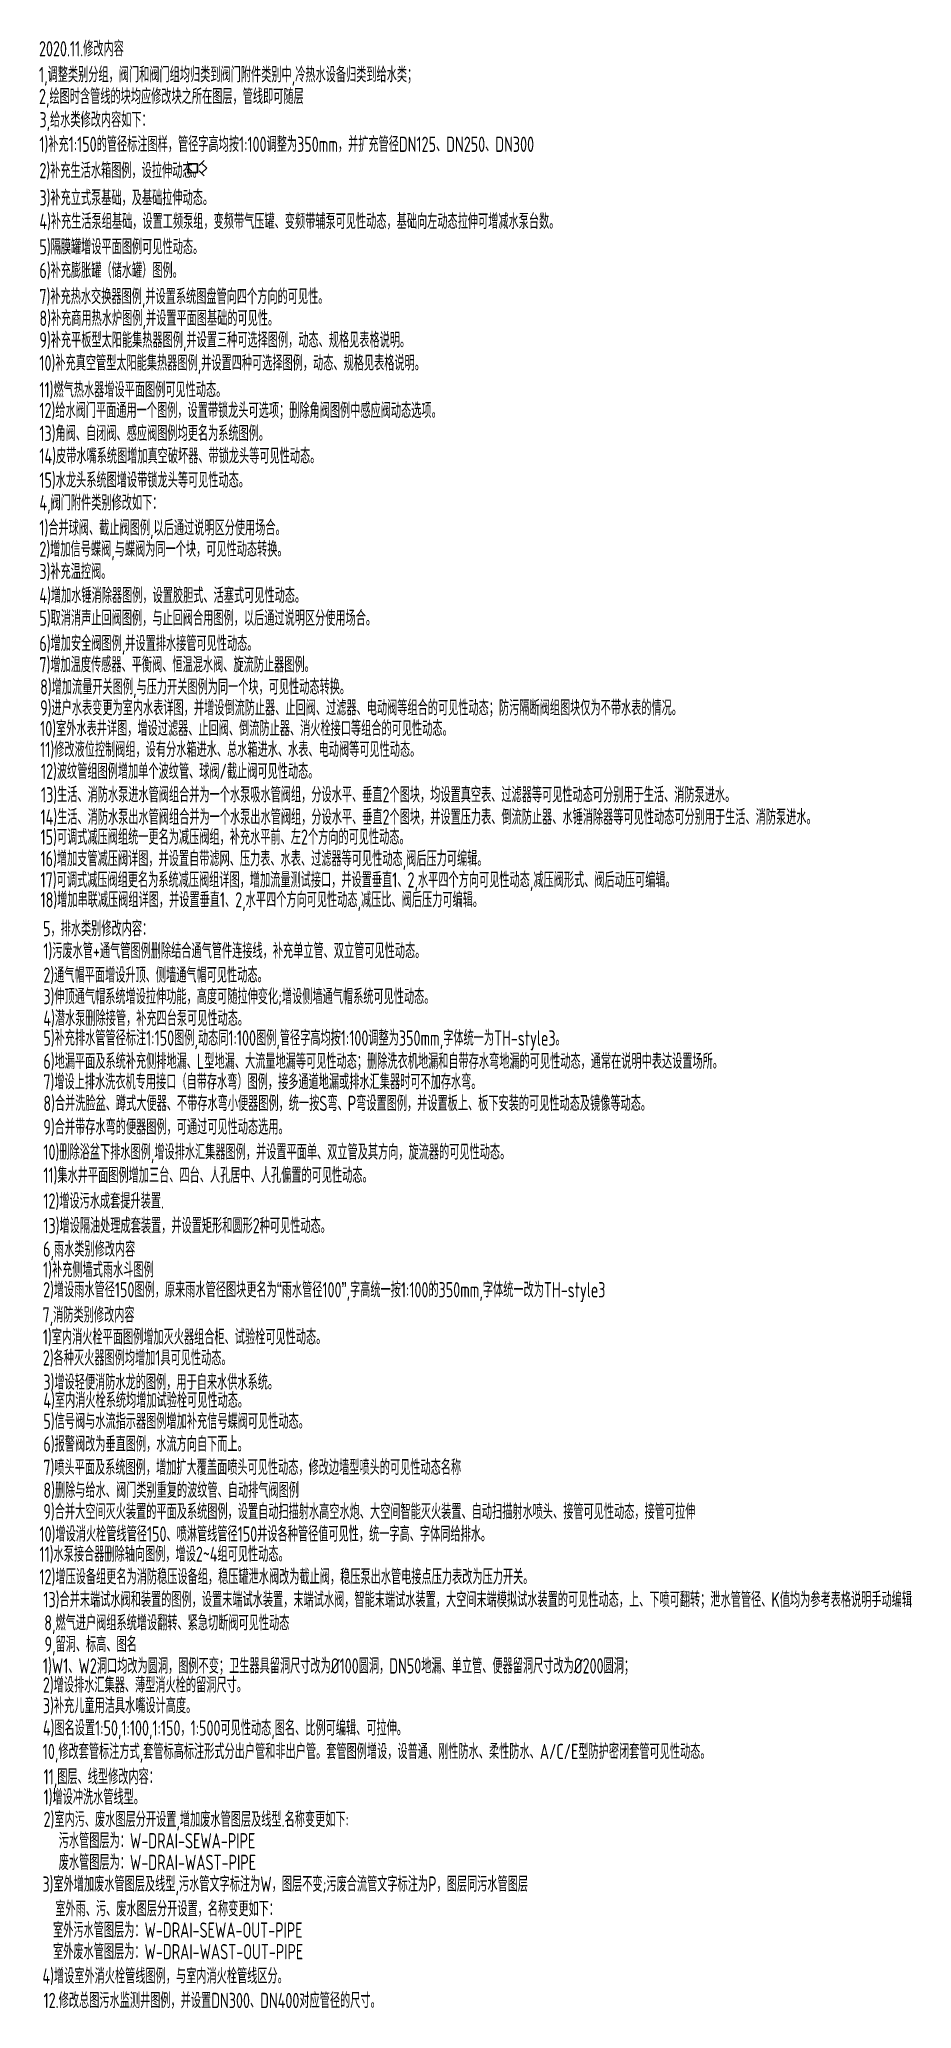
# Model space of a CAD drawing. Extents: x -84241 to 2571207, y -82302 to 1687411.
# Drawn here: x -3415 to 16547, y -42111 to 2947 of the extents above; entities that cross this region are included whole.
import ezdxf

# ---------------------------------------------------------------- set-up
doc = ezdxf.new("R2010")
doc.units = 0
doc.header["$LTSCALE"] = 1000
doc.layers.get('0').update_dxf_attribs({"linetype": 'CONTINUOUS'})
doc.layers.add('20200618更新内容', color=1, linetype='CONTINUOUS', plot=False)
doc.layers.add('W-HOLE-NOTE', color=231, linetype='CONTINUOUS')
doc.layers.add('W-NOTE', color=40, linetype='CONTINUOUS')
doc.styles.add('TH-STYLE3', font='tssdeng.shx', dxfattribs={"width": 0.7, "bigfont": 'tssdchn.shx'})

msp = doc.modelspace()

# ---------------------------------------------------------------- texts
at = {"style": 'TH-STYLE3', "width": 0.7}
for s, p in [('11,图层、线型修改内容：', (-3319.35, -36980.48)), ('1)增设冲洗水管线型。', (-3319.35, -37445.81)), ('2)室内污、废水图层分开设置,增加废水管图层及线型.名称变更如下:', (-3319.35, -37956.96)), ('污水管图层为：W-DRAI-SEWA-PIPE', (-2971.91, -38445.48)), ('废水管图层为：W-DRAI-WAST-PIPE', (-2971.91, -38939.73)), ('3)室外增加废水管图层及线型,污水管文字标注为W，图层不变;污废合流管文字标注为P，图层同污水管图层', (-3345.08, -39436.93)), ('室外雨、污、废水图层分开设置，名称变更如下：', (-3051.57, -40002.01)), ('室外污水管图层为：W-DRAI-SEWA-OUT-PIPE', (-3102.54, -40488.7)), ('室外废水管图层为：W-DRAI-WAST-OUT-PIPE', (-3102.54, -40982.94)), ('4)增设室外消火栓管线图例，与室内消火栓管线区分。', (-3345.08, -41540.14))]:
    msp.add_text(s, height=350, dxfattribs=at).set_placement(p)
at = {"color": 2, "style": 'TH-STYLE3', "width": 0.7}
msp.add_text('12.修改总图污水监测井图例，并设置DN300、DN400对应管径的尺寸。', height=350, dxfattribs=at).set_placement((-3319.35, -42099.63))
at = {"layer": '20200618更新内容', "color": 7, "style": 'TH-STYLE3', "width": 0.7}
for s, p in [('2020.11.修改内容', (-3423.77, 2557.41)), ('1,调整类别分组，阀门和阀门组均归类到阀门附件类别中,冷热水设备归类到给水类；', (-3423.77, 1966.16)), ('2,绘图时含管线的块均应修改块之所在图层，管线即可随层', (-3423.77, 1465.63))]:
    msp.add_text(s, height=350, dxfattribs=at).set_placement(p)
at = {"layer": '20200618更新内容', "color": 3, "style": 'TH-STYLE3', "width": 0.7}
for s, p in [('3,给水类修改内容如下：', (-3414.66, 932.47)), ('1)补充1:150的管径标注图样，管径字高均按1:100调整为350mm，并扩充管径DN125、DN250、DN300', (-3414.66, 371.67)), ('2)补充生活水箱图例，设拉伸动态。', (-3414.66, -229.72)), ('3)补充立式泵基础，及基础拉伸动态。', (-3414.66, -852.58)), ('4)补充生活泵组基础，设置工频泵组，变频带气压罐、变频带辅泵可见性动态，基础向左动态拉伸可增减水泵台数。', (-3414.66, -1392.82)), ('5)隔膜罐增设平面图例可见性动态。', (-3414.66, -1974.96)), ('6)补充膨胀罐（储水罐）图例。', (-3414.66, -2515.21)), ('7)补充热水交换器图例,并设置系统图盘管向四个方向的可见性。', (-3414.66, -3112.32)), ('8)补充商用热水炉图例,并设置平面图基础的可见性。', (-3414.66, -3609.92)), ('9)补充平板型太阳能集热器图例,并设置三种可选择图例，动态、规格见表格说明。', (-3414.66, -4107.51)), ('10)补充真空管型太阳能集热器图例,并设置四种可选择图例，动态、规格见表格说明。', (-3414.66, -4633.55)), ('11)燃气热水器增设平面图例可见性动态。', (-3414.66, -5244.88)), ('12)给水阀门平面通用一个图例，设置带锁龙头可选项；删除角阀图例中感应阀动态选项。', (-3414.66, -5718.66)), ('13)角阀、自闭阀、感应阀图例均更名为系统图例。', (-3414.66, -6243.73)), ('14)皮带水嘴系统图增加真空破坏器、带锁龙头等可见性动态。', (-3414.66, -6760.21)), ('15)水龙头系统图增设带锁龙头等可见性动态。', (-3414.66, -7313.09))]:
    msp.add_text(s, height=350, dxfattribs=at).set_placement(p)
at = {"layer": '20200618更新内容', "color": 4, "style": 'TH-STYLE3', "width": 0.7}
for s, p in [('5，排水类别修改内容：', (-3330.6, -17574.82)), ('1)污废水管+通气管图例删除结合通气管件连接线，补充单立管、双立管可见性动态。', (-3323.62, -18083.96)), ('2)通气帽平面增设升顶、侧墙通气帽可见性动态。', (-3323.62, -18637.68)), ('3)伸顶通气帽系统增设拉伸功能，高度可随拉伸变化;增设侧墙通气帽系统可见性动态。', (-3323.62, -19129.57)), ('4)潜水泵删除接管，补充四台泵可见性动态。', (-3323.62, -19626.9)), ('5)补充排水管管径标注1:150图例,动态同1:100图例,管径字高均按1:100调整为350mm,字体统一为TH-style3。', (-3323.62, -20078.07)), ('6)地漏平面及系统补充侧排地漏、L型地漏、大流量地漏等可见性动态；删除洗衣机地漏和自带存水弯地漏的可见性动态，通常在说明中表达设置场所。', (-3323.62, -20609.93)), ('7)增设上排水洗衣机专用接口（自带存水弯）图例，接多通道地漏或排水汇集器时可不加存水弯。', (-3323.62, -21080.13)), ('8)合并洗脸盆、蹲式大便器、不带存水弯小便器图例，统一按S弯、P弯设置图例，并设置板上、板下安装的可见性动态及镜像等动态。', (-3323.62, -21573.65)), ('9)合并带存水弯的便器图例，可通过可见性动态选用。', (-3323.62, -22113.07)), ('10)删除浴盆下排水图例,增设排水汇集器图例，并设置平面单、双立管及其方向，旋流器的可见性动态。', (-3323.62, -22686.49)), ('11)集水井平面图例增加三台、四台、人孔居中、人孔偏置的可见性动态。', (-3323.62, -23218.33)), ('12)增设污水成套提升装置.', (-3323.62, -23807.97)), ('13)增设隔油处理成套装置，并设置矩形和圆形2种可见性动态。', (-3323.62, -24371.4))]:
    msp.add_text(s, height=350, dxfattribs=at).set_placement(p)
at = {"layer": '20200618更新内容', "color": 60, "style": 'TH-STYLE3', "width": 0.7}
for s, p in [('6,雨水类别修改内容', (-3330.6, -24908.5)), ('1)补充侧墙式雨水斗图例', (-3330.6, -25381.18)), ('2)增设雨水管径150图例，原来雨水管径图块更名为“雨水管径100”,字高统一按1:100的350mm,字体统一改为TH-style3', (-3330.6, -25838.1))]:
    msp.add_text(s, height=350, dxfattribs=at).set_placement(p)
at = {"layer": '20200618更新内容', "color": 1, "style": 'TH-STYLE3', "width": 0.7}
for s, p in [('7,消防类别修改内容', (-3342.78, -26412.7)), ('1)室内消火栓平面图例增加灭火器组合柜、试验栓可见性动态。', (-3335.8, -26918.1)), ('2)各种灭火器图例均增加1具可见性动态。', (-3335.8, -27396.73)), ('3)增设轻便消防水龙的图例，用于自来水供水系统。', (-3323.62, -27952.56)), ('4)室内消火栓系统均增加试验栓可见性动态。', (-3323.62, -28368.01)), ('5)信号阀与水流指示器图例增加补充信号蝶阀可见性动态。', (-3323.62, -28848.42)), ('6)报警阀改为垂直图例，水流方向自下而上。', (-3323.62, -29369.46)), ('7)喷头平面及系统图例，增加扩大覆盖面喷头可见性动态，修改边墙型喷头的可见性动态名称', (-3323.62, -29901.23)), ('8)删除与给水、阀门类别重复的波纹管、自动排气阀图例', (-3323.62, -30425.79)), ('9)合并大空间灭火装置的平面及系统图例，设置自动扫描射水高空水炮、大空间智能灭火装置、自动扫描射水喷头、接管可见性动态，接管可拉伸', (-3323.62, -30914.48)), ('10)增设消火栓管线管径150、喷淋管线管径150并设各种管径值可见性，统一字高、字体同给排水。', (-3412.59, -31427.35)), ('11)水泵接合器删除轴向图例，增设2~4组可见性动态。', (-3412.59, -31887.8)), ('12)增压设备组更名为消防稳压设备组，稳压罐泄水阀改为截止阀，稳压泵出水管电接点压力表改为压力开关。', (-3412.59, -32405.46)), ('13)合并末端试水阀和装置的图例，设置末端试水装置，末端试水阀，智能末端试水装置，大空间末端模拟试水装置的可见性动态，上、下喷可翻转；泄水管管径、K值均为参考表格说明手动编辑', (-3323.62, -32926.92))]:
    msp.add_text(s, height=350, dxfattribs=at).set_placement(p)
at = {"layer": '20200618更新内容', "color": 190, "style": 'TH-STYLE3', "width": 0.7}
msp.add_text('8,燃气进户阀组系统增设翻转、紧急切断阀可见性动态', height=350, dxfattribs=at).set_placement((-3303.06, -33459.78))
at = {"layer": '20200618更新内容', "color": 30, "style": 'TH-STYLE3', "width": 0.7}
msp.add_text('10,修改套管标注方式,套管标高标注形式分出户管和非出户管。套管图例增设，设普通、刚性防水、柔性防水、A/C/E型防护密闭套管可见性动态。', height=350, dxfattribs=at).set_placement((-3337.88, -36402.79))
at = {"layer": 'W-HOLE-NOTE', "style": 'TH-STYLE3', "width": 0.7}
for s, p in [('9,留洞、标高、图名', (-3297.45, -33950.64)), ('1)W1、W2洞口均改为圆洞，图例不变；卫生器具留洞尺寸改为%%C100圆洞，DN50地漏、单立管、便器留洞尺寸改为%%C200圆洞；', (-3334.48, -34444.39)), ('2)增设排水汇集器、薄型消火栓的留洞尺寸。', (-3334.48, -34881.36)), ('3)补充儿童用洁具水嘴设计高度。', (-3334.48, -35354.5)), ('4)图名设置1:50,1:100,1:150，1:500可见性动态,图名、比例可编辑、可拉伸。', (-3334.48, -35865.3))]:
    msp.add_text(s, height=350, dxfattribs=at).set_placement(p)
at = {"layer": 'W-NOTE', "style": 'TH-STYLE3', "width": 0.7}
for s, p in [('4,阀门附件类别修改如下：', (-3414.66, -7830.22)), ('1)合并球阀、截止阀图例,以后通过说明区分使用场合。', (-3414.66, -8404.81)), ('2)增加信号蝶阀,与蝶阀为同一个块，可见性动态转换。', (-3414.66, -8892.56)), ('3)补充温控阀。', (-3414.66, -9404.84)), ('4)增加水锤消除器图例，设置胶胆式、活塞式可见性动态。', (-3414.66, -9951.53)), ('5)取消消声止回阀图例，与止回阀合用图例，以后通过说明区分使用场合。', (-3414.66, -10471.22)), ('6)增加安全阀图例,并设置排水接管可见性动态。', (-3414.66, -11050.67)), ('7)增加温度传感器、平衡阀、恒温混水阀、旋流防止器图例。', (-3414.66, -11535.39)), ('8)增加流量开关图例,与压力开关图例为同一个块，可见性动态转换。', (-3397.34, -12045)), ('9)进户水表变更为室内水表详图，并增设倒流防止器、止回阀、过滤器、电动阀等组合的可见性动态；防污隔断阀组图块仅为不带水表的情况。', (-3397.34, -12523.93)), ('10)室外水表井详图，增设过滤器、止回阀、倒流防止器、消火栓接口等组合的可见性动态。', (-3397.34, -12995.33)), ('11)修改液位控制阀组，设有分水箱进水、总水箱进水、水表、电动阀等可见性动态。', (-3397.34, -13476.97)), ('12)波纹管组图例增加单个波纹管、球阀/截止阀可见性动态。', (-3378.84, -13976.06)), ('13)生活、消防水泵进水管阀组合并为一个水泵吸水管阀组，分设水平、垂直2个图块，均设置真空表、过滤器等可见性动态可分别用于生活、消防泵进水。', (-3378.84, -14512.12)), ('14)生活、消防水泵出水管阀组合并为一个水泵出水管阀组，分设水平、垂直2个图块，并设置压力表、倒流防止器、水锤消除器等可见性动态可分别用于生活、消防泵进水。', (-3388.3, -15022.85)), ('15)可调式减压阀组统一更名为减压阀组，补充水平前、左2个方向的可见性动态。', (-3388.3, -15479.38)), ('16)增加支管减压阀详图，并设置自带滤网、压力表、水表、过滤器等可见性动态,阀后压力可编辑。', (-3388.3, -15974.31)), ('17)可调式减压阀组更名为系统减压阀组详图，增加流量测试接口，并设置垂直1、2,水平四个方向可见性动态,减压阀形式、阀后动压可编辑。', (-3388.3, -16460.33)), ('18)增加串联减压阀组详图，并设置垂直1、2,水平四个方向可见性动态,减压比、阀后压力可编辑。', (-3388.3, -16915.9))]:
    msp.add_text(s, height=350, dxfattribs=at).set_placement(p)

# ---------------------------------------------------------------- blocks, each defined once
blk = doc.blocks.new('接驳预留')
for p, q in [((240, 59), (357, 176)), ((415, 0), (298, 117)), ((415, 0), (298, -117)), ((240, -59), (357, -176))]:
    blk.add_line(p, q)
blk.add_lwpolyline([(200, 100), (200, -100), (0, -100), (0, 100)], close=True)

# ---------------------------------------------------------------- block references
msp.add_blockref('接驳预留', (0, 0))

msp.set_redraw_order([(e.dxf.handle, doc.entitydb.next_handle()) for e in msp.query("TEXT MTEXT ATTDEF DIMENSION ARC_DIMENSION")])  # texts and dimensions are drawn at this point

doc.saveas('drawing.dxf')
